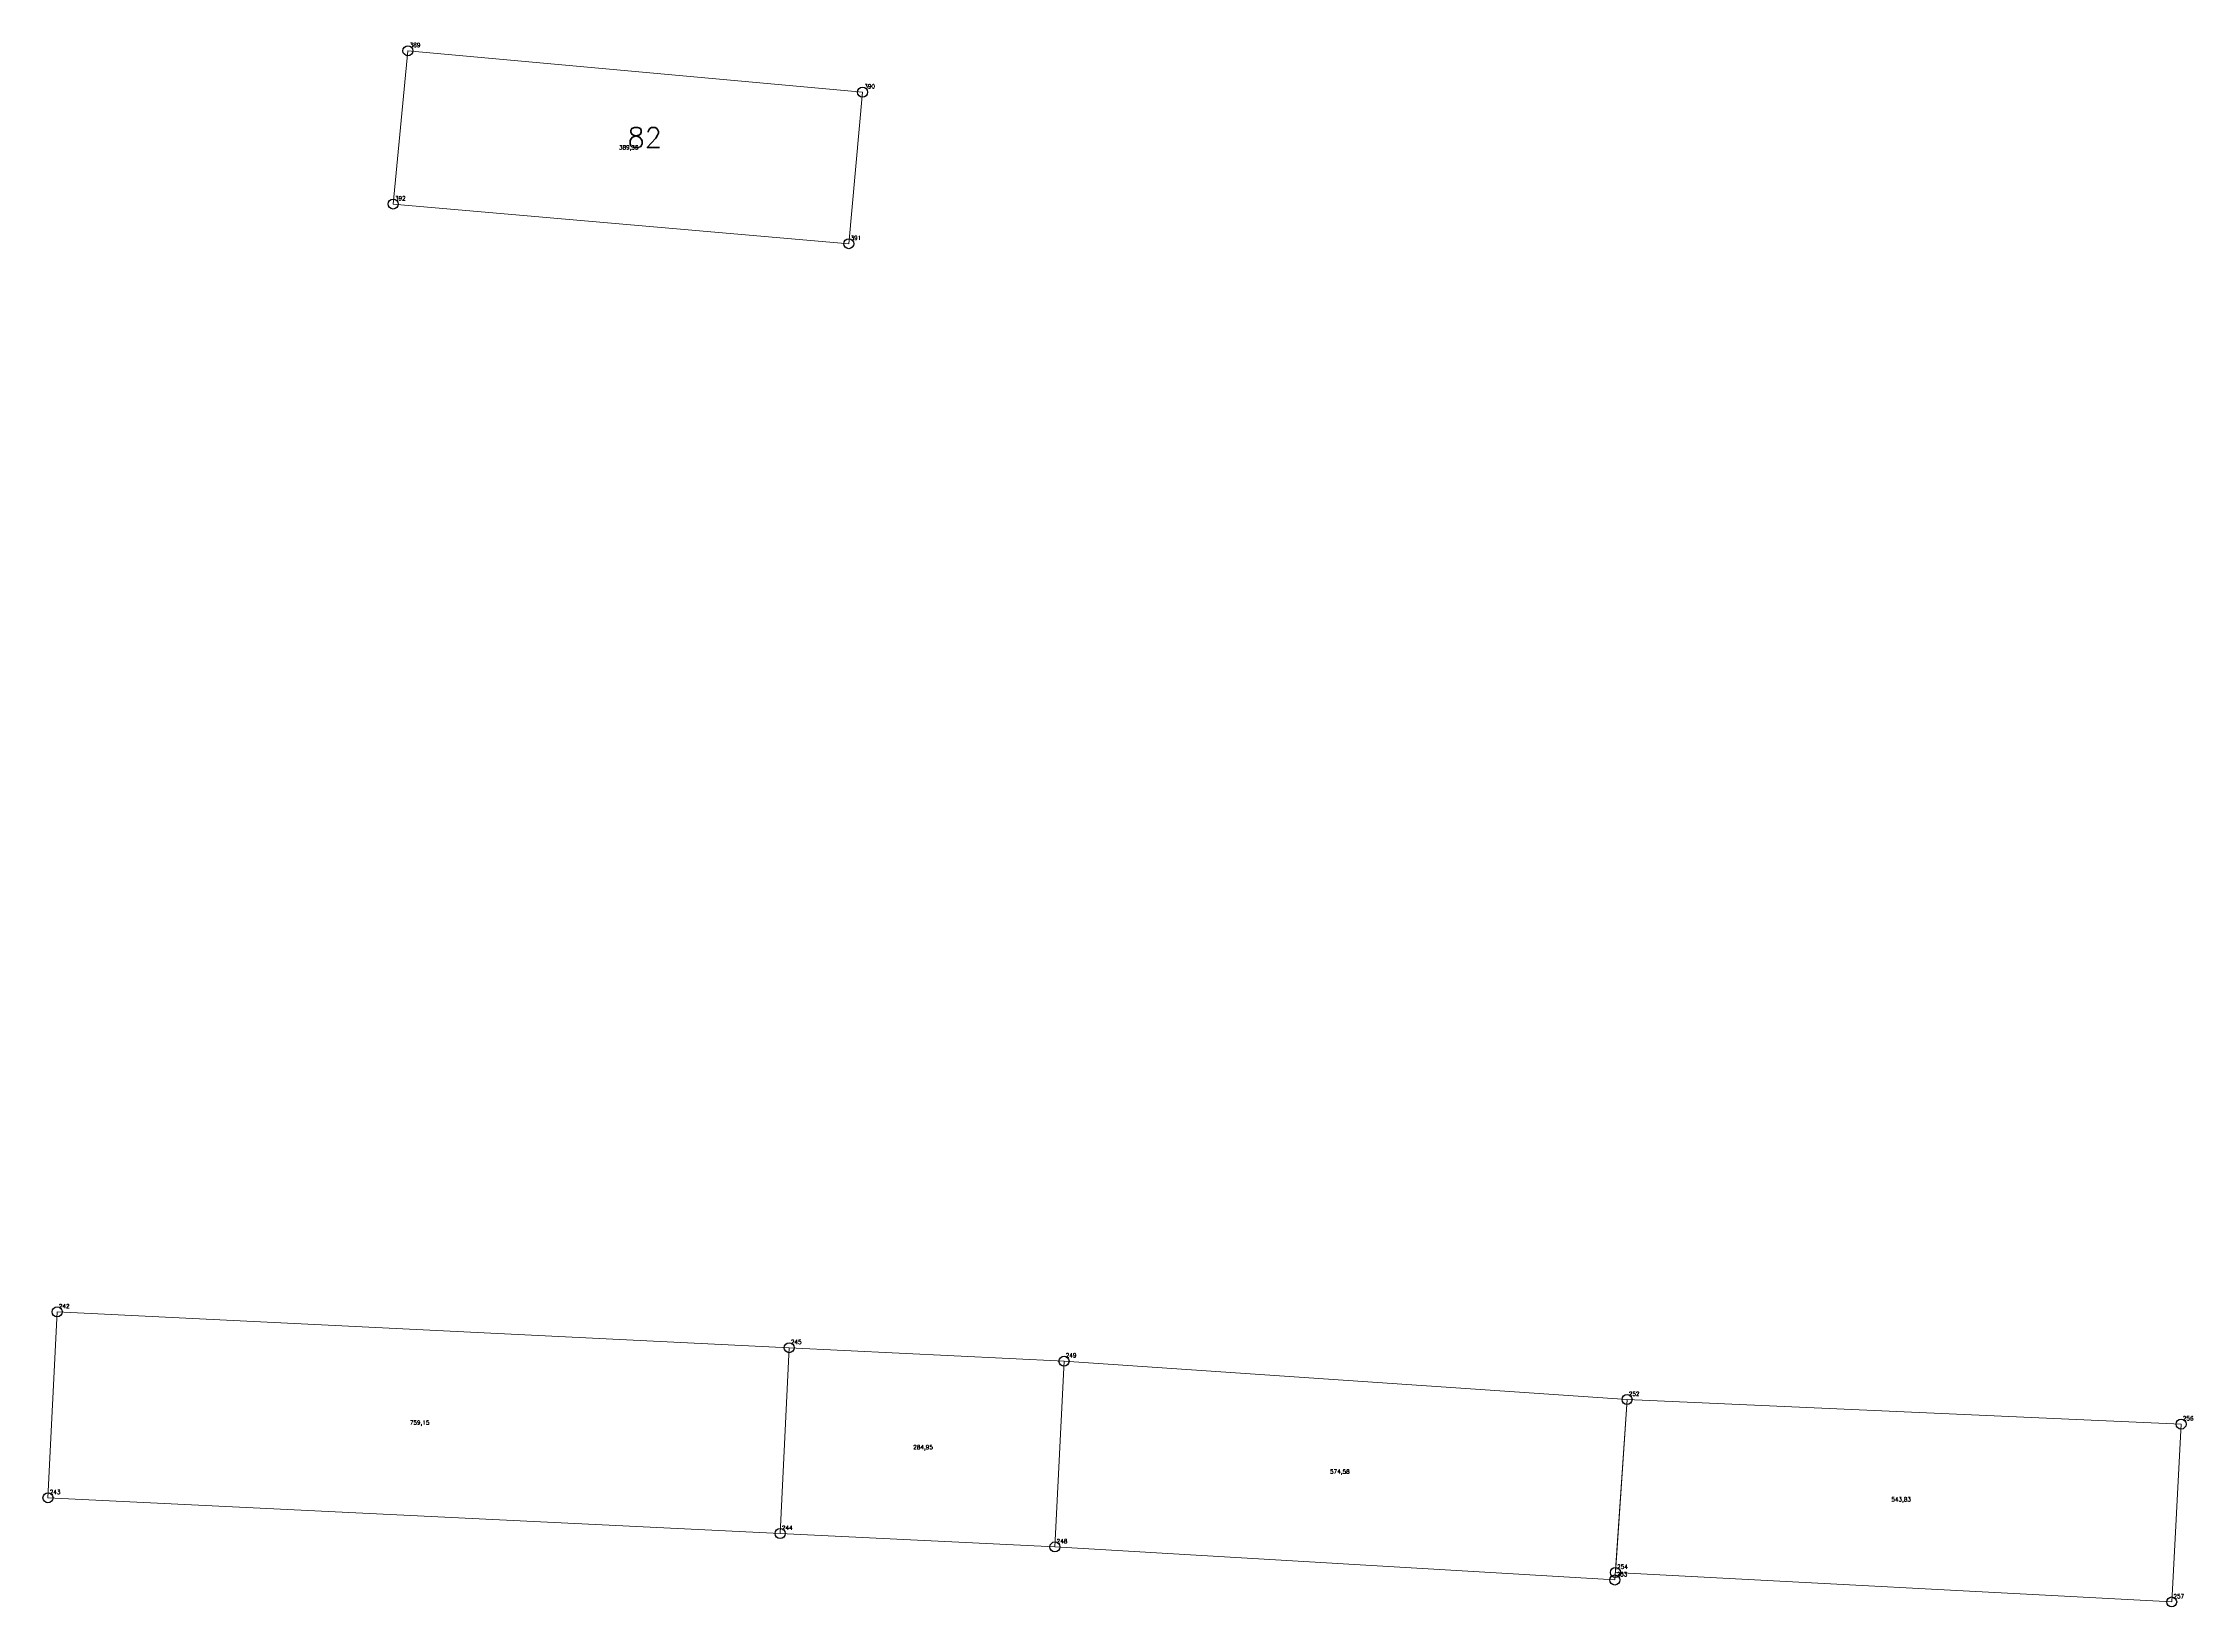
# Model space of a CAD drawing. Extents: x 1390459 to 1399894, y 355072 to 361029.
# Drawn here: x 1397870.3 to 1398030.7, y 359037.8 to 359154.6 of the extents above; entities that cross this region are included whole.
import ezdxf

# ---------------------------------------------------------------- set-up
doc = ezdxf.new("R2010")
doc.units = 0
doc.header["$PDMODE"] = 33
doc.header["$PDSIZE"] = 0.75
doc.layers.add('8 - ценная историческая застройка конец ХIX - начало ХХ века', color=7, linetype='Continuous')
doc.layers.add('OKN_VALUED_LABELS', color=1, linetype='Continuous')
doc.styles.get("Standard").update_dxf_attribs({"font": 'simplex.shx'})

msp = doc.modelspace()

# ---------------------------------------------------------------- linework, layer by layer
at = {"layer": '8 - ценная историческая застройка конец ХIX - начало ХХ века', "color": 7, "lineweight": 20}
for points in [[(1397897.5, 359153.99), (1397931.42, 359150.9), (1397930.39, 359139.59), (1397896.4, 359142.55), (1397897.5, 359153.99)], [(1397871.32, 359059.85), (1397925.95, 359057.18), (1397925.27, 359043.31), (1397870.64, 359045.98), (1397871.32, 359059.85)], [(1397925.95, 359057.18), (1397946.45, 359056.17), (1397945.77, 359042.31), (1397925.27, 359043.31), (1397925.95, 359057.18)], [(1397945.77, 359042.31), (1397946.45, 359056.17), (1397988.46, 359053.31), (1397987.55, 359039.84), (1397945.77, 359042.31)], [(1397987.59, 359040.4), (1397988.46, 359053.31), (1398029.8, 359051.48), (1398029.1, 359038.2), (1397987.59, 359040.4)]]:
    msp.add_lwpolyline(points, close=True, dxfattribs=at)
at = {"layer": '8 - ценная историческая застройка конец ХIX - начало ХХ века'}
for p in [(1397897.5, 359153.99), (1397931.42, 359150.9), (1397896.4, 359142.55), (1397930.39, 359139.59), (1397871.32, 359059.85), (1397925.95, 359057.18), (1397946.45, 359056.17), (1397988.46, 359053.31), (1398029.8, 359051.48), (1397870.64, 359045.98), (1397925.27, 359043.31), (1397945.77, 359042.31), (1397987.55, 359039.84), (1397987.59, 359040.4), (1398029.1, 359038.2)]:
    msp.add_point(p, dxfattribs=at)

# ---------------------------------------------------------------- texts
at = {"layer": '8 - ценная историческая застройка конец ХIX - начало ХХ века', "color": 7}
for s, p in [('389', (1397897.63, 359154.26)), ('390', (1397931.55, 359151.18)), ('389,35', (1397913.24, 359146.62)), ('392', (1397896.53, 359142.82)), ('391', (1397930.52, 359139.87)), ('242', (1397871.45, 359060.12)), ('245', (1397926.07, 359057.45)), ('249', (1397946.58, 359056.45)), ('252', (1397988.59, 359053.58)), ('759,15', (1397897.64, 359051.44)), ('256', (1398029.93, 359051.75)), ('284,95', (1397935.2, 359049.6)), ('574,58', (1397966.3, 359047.78)), ('243', (1397870.77, 359046.25)), ('543,83', (1398008.18, 359045.7)), ('244', (1397925.4, 359043.58)), ('248', (1397945.9, 359042.58)), ('253', (1397987.68, 359040.11)), ('254', (1397987.72, 359040.68)), ('257', (1398029.23, 359038.47))]:
    msp.add_text(s, height=0.311, dxfattribs=at).set_placement(p)
at = {"layer": 'OKN_VALUED_LABELS'}
msp.add_text('82', height=1.5, dxfattribs=at).set_placement((1397913.88, 359146.76))

doc.saveas('drawing.dxf')
